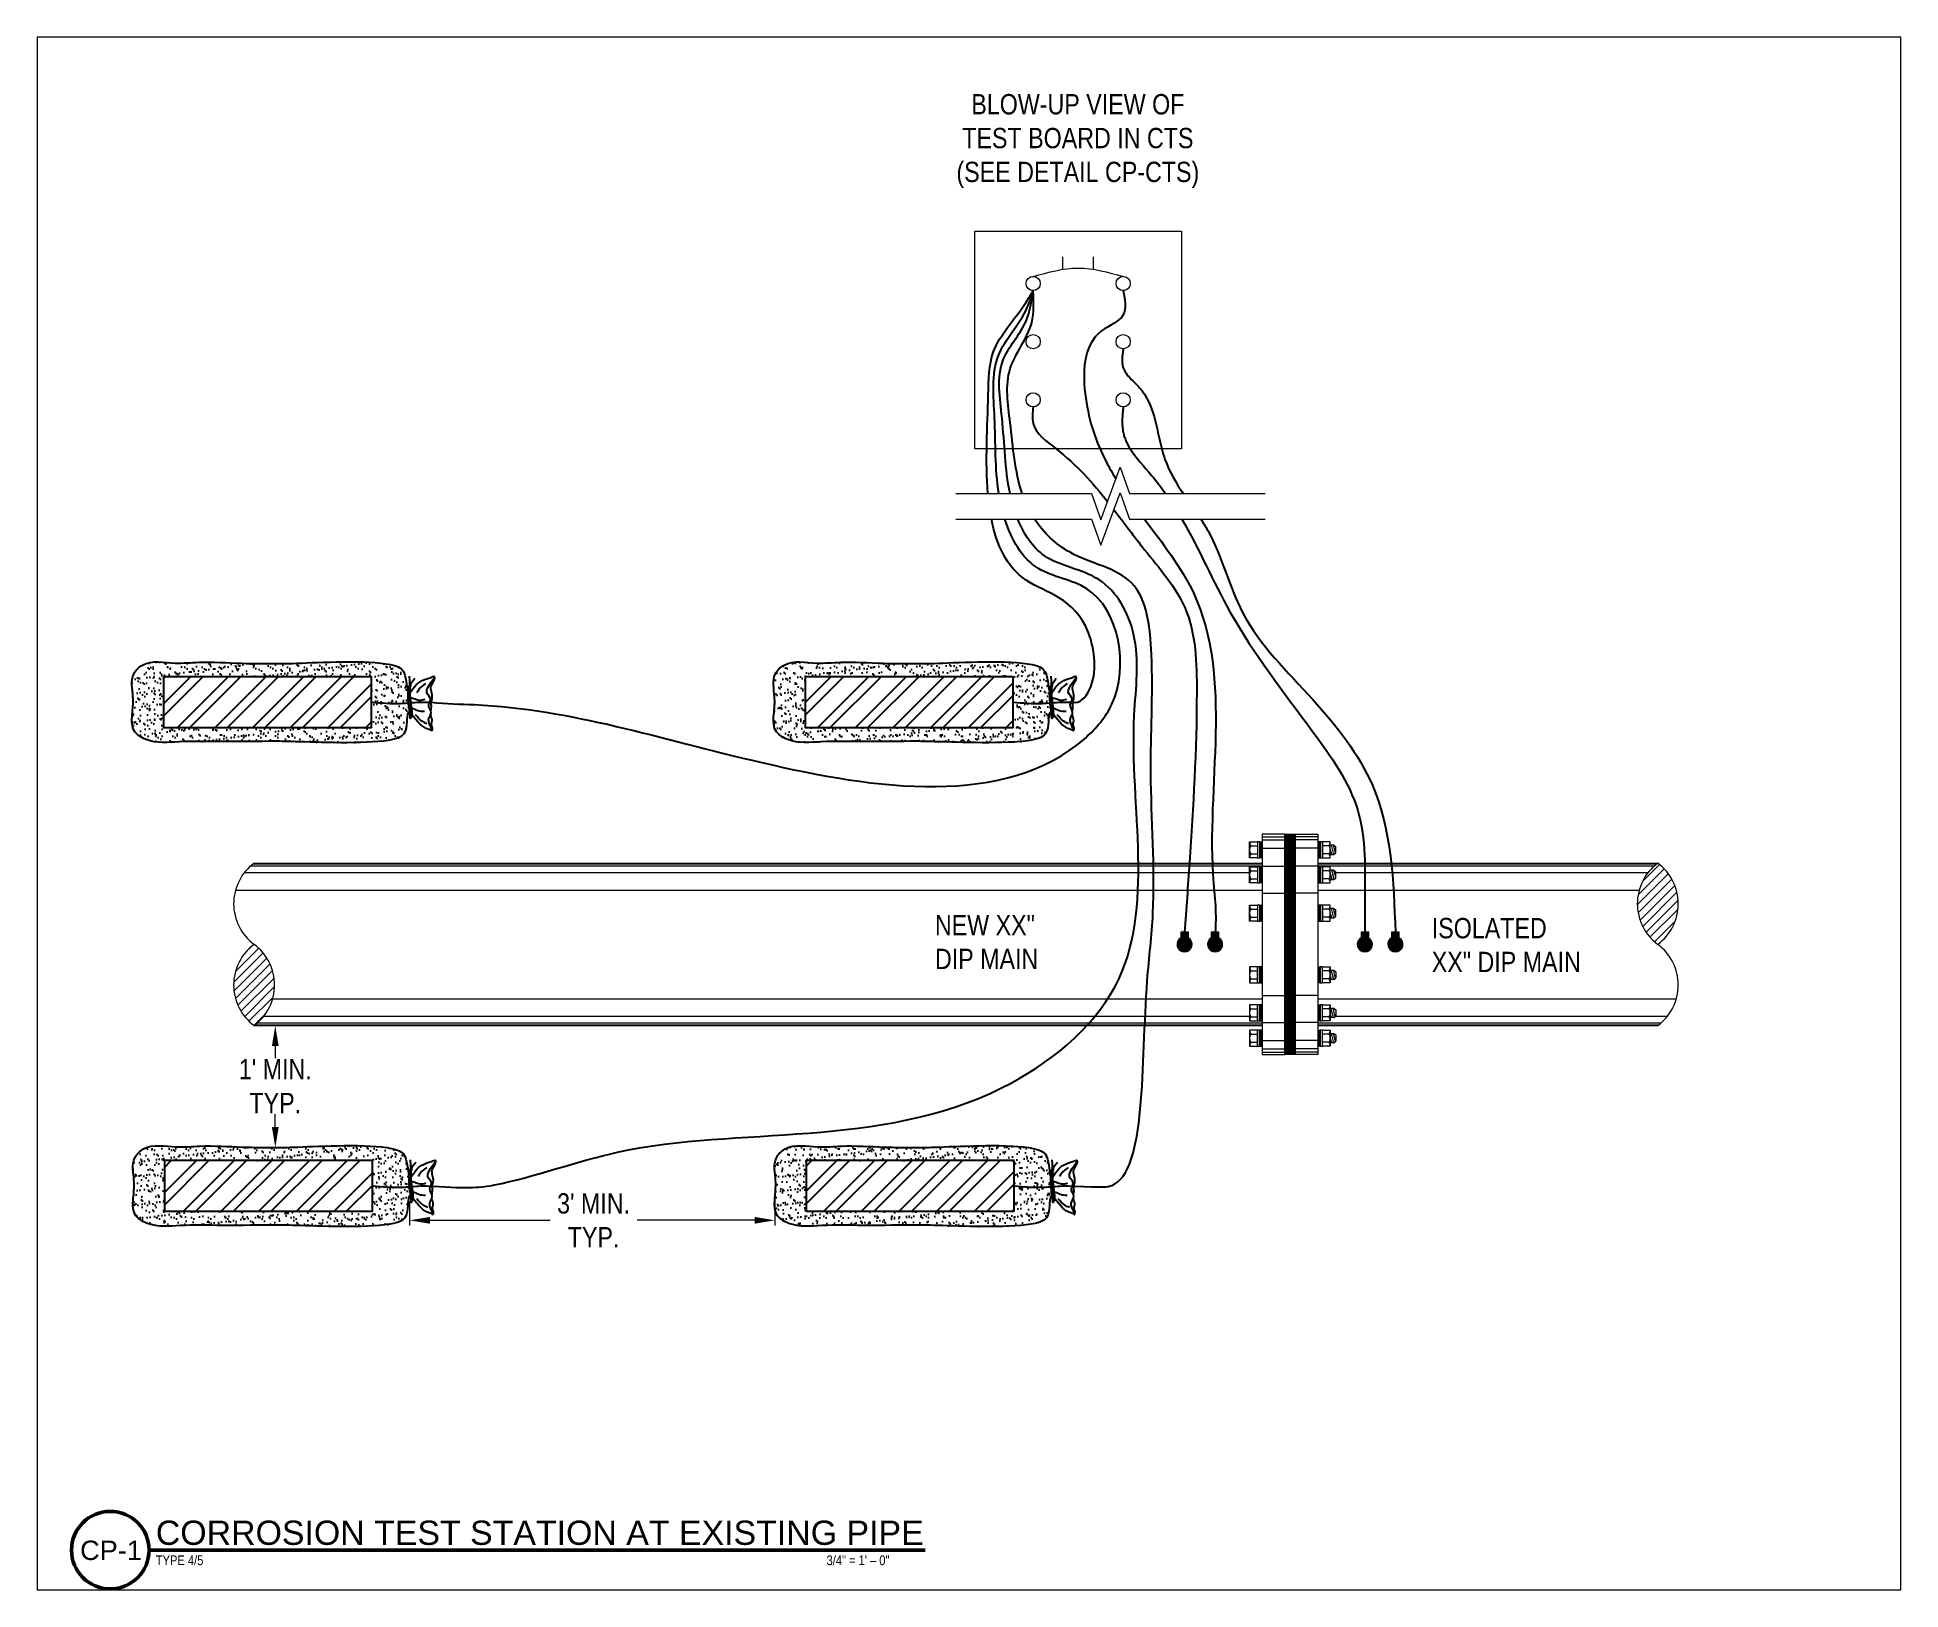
# Paper-space layout '24X36' of a CAD drawing. Header units: inches. Extents: x 4.1 to 16.1, y 13.5 to 23.5.
# The model-space entities are those that its viewports show. They can reach past a viewport. Long polylines and large blocks are cut down to what shows.
import ezdxf
from ezdxf.enums import TextEntityAlignment as Align

# ---------------------------------------------------------------- set-up
doc = ezdxf.new("R2010")
doc.units = ezdxf.units.IN
doc.header["$LTSCALE"] = 0.2
doc.header["$MEASUREMENT"] = 0
doc.linetypes.add('HIDDEN', pattern=[0.375, 0.25, -0.125])
for name, color, linetype, lineweight in [('--WORK--', 1, 'Continuous', 0), ('E-WELD', 52, 'Continuous', 15), ('E-WIRE-BACK', 53, 'HIDDEN', 25), ('E-WIRE-LEAD', 50, 'Continuous', 25), ('G-ANNO', 122, 'Continuous', 20), ('G-ANNO-DIMS', 3, 'Continuous', 20), ('G-DIMS-JOG', 6, 'Continuous', 20), ('O-MISC', 7, 'Continuous', 15), ('PS-LABL', 1, 'Continuous', 0), ('U-PIPE', 4, 'Continuous', 15), ('U-PIPE-FIK', 221, 'Continuous', 20), ('VIEWPORT', 1, 'Continuous', 0)]:
    doc.layers.add(name, color=color, linetype=linetype, lineweight=lineweight)
doc.layers.add('E-ANDS', color=171, linetype='Continuous')
doc.styles.add('BOLD Standard', font='Arial')
doc.styles.get("Standard").update_dxf_attribs({"font": 'ARIALN.TTF'})
doc.dimstyles.get("Standard").update_dxf_attribs({"dimtxt": 2, "dimasz": 3, "dimexe": 0.18, "dimexo": 0.0625, "dimgap": 0.09, "dimtad": 0, "dimtih": 1, "dimtoh": 1, "dimdec": 4, "dimzin": 0, "dimdsep": 46, "dimlunit": 4, "dimtxsty": 'Standard', "dimcen": 0.09, "dimclrd": 256, "dimclre": 256, "dimclrt": 256, "dimadec": 0, "dimazin": 0, "dimtfac": 1, "dimtdec": 4, "dimtofl": 0, "dimtmove": 0, "dimatfit": 3, "dimfxl": 1, "dimtolj": 1, "dimtzin": 0, "dimlwd": -1, "dimlwe": -1, "dimarcsym": 0})
pattern_1 = [(135, (134.4142979021912, 10.84907098575192), (-0.02968401765250986, -0.02968401765250984), [])]
pattern_2 = [(285.0000000000001, (1628.581822964793, -850.0878617114654), (0.1934212279959562, 0.0518270618405525), [])]

psp = doc.layouts.new('24X36')

msp = doc.modelspace()

# ---------------------------------------------------------------- texts
at = {"layer": 'G-ANNO', "char_height": 2}
for s, width, gutter_width, insert, attachment_point in [('\\pxqc;BLOW-UP VIEW OF\\PTEST BOARD IN CTS\\P(SEE DETAIL CP-{\\C2;CTS})', 48.48529798187332, 4.04885608993049, (473.6375011413402, 3837.142622275433), 1), ('\\pxql;NEW {\\C2;XX"\\PDIP} MAIN', 29.01681044850557, 6.468236657006455, (483.7961101280437, 3750.937932041159), 7), ('\\pxql;ISOLATED\\P{\\C2;XX" DIP} MAIN', 31.52152335989934, 6.468236657006455, (532.7563321324617, 3750.637633436321), 7)]:
    msp.add_mtext_dynamic_manual_height_columns(s, width=width, gutter_width=gutter_width, heights=[0], dxfattribs=dict(at, insert=insert, attachment_point=attachment_point))

# ---------------------------------------------------------------- blocks, each defined once
blk = doc.blocks.new('*U24')
at = {"lineweight": 50}
blk.add_line((0.5, 0.25), (5.499999999999959, 0.25), dxfattribs=at)
blk.add_circle((0.25, 0.25), 0.25, dxfattribs=at)
at = {"style": 'BOLD Standard'}
blk.add_attdef('#DESCRIPTION', (0.5434440381531493, 0.2840584739947847), '', height=0.15625, dxfattribs=at)
blk.add_attdef('#CP#', text='', height=0.125, dxfattribs=at).set_placement((0.2547283924451984, 0.1865028461706117), align=Align.CENTER)
for tag, p in [('#TYPE', (0.5434440381531493, 0.1534739012354951)), ('#SCALE', (4.865630505079683, 0.1535238281953162))]:
    blk.add_attdef(tag, p, '', height=0.0625)
blk = doc.blocks.new('*D2')
at = {"layer": 'Defpoints', "color": 0, "transparency": 16777216}
for p in [(417.9475620375426, 3745.369818365677), (418.7893970418289, 3745.369818365677), (418.7893970418283, 3733.361646361216)]:
    blk.add_point(p, dxfattribs=at)
at = {"layer": 'G-ANNO-DIMS', "transparency": 16777216}
for p, q in [((418.4475620375426, 3745.369818365677), (419.2893970418289, 3745.369818365677)), ((418.7893970418289, 3743.369818365677), (418.7893970418289, 3742.166704921805)), ((418.7893970418289, 3735.361646361216), (418.7893970418289, 3736.64518604959))]:
    blk.add_line(p, q, dxfattribs=at)
for points in [[(418.4560637084956, 3743.369818365677), (419.1227303751622, 3743.369818365677), (418.7893970418289, 3745.369818365677)], [(418.4560637084956, 3735.361646361216), (419.1227303751622, 3735.361646361216), (418.7893970418289, 3733.361646361216)]]:
    blk.add_solid(points, dxfattribs=at)
at = {"layer": 'G-ANNO-DIMS', "transparency": 16777216, "insert": (418.7893970418283, 3739.405945485697), "char_height": 2, "attachment_point": 5}
blk.add_mtext("\\A1;1' MIN.\\PTYP.", dxfattribs=at)
blk = doc.blocks.new('*D3')
at = {"layer": 'Defpoints', "color": 0, "transparency": 16777216}
for p in [(432.0290982052244, 3728.558861235992), (468.0234544454372, 3728.548871036526), (468.0234544454372, 3726.183631723648)]:
    blk.add_point(p, dxfattribs=at)
at = {"layer": 'G-ANNO-DIMS', "transparency": 16777216}
for p, q in [((432.0290982052244, 3728.058861235992), (432.0290982052244, 3725.683631723648)), ((468.0234544454372, 3728.048871036526), (468.0234544454372, 3725.683631723648)), ((434.0290982052244, 3726.183631723648), (445.8650199253312, 3726.183631723648)), ((466.0234544454372, 3726.183631723648), (454.4461113305154, 3726.183631723648))]:
    blk.add_line(p, q, dxfattribs=at)
for points in [[(434.0290982052244, 3726.516965056981), (434.0290982052244, 3725.850298390314), (432.0290982052244, 3726.183631723648)], [(466.0234544454372, 3726.516965056981), (466.0234544454372, 3725.850298390314), (468.0234544454372, 3726.183631723648)]]:
    blk.add_solid(points, dxfattribs=at)
at = {"layer": 'G-ANNO-DIMS', "transparency": 16777216, "insert": (450.1555656279233, 3726.183631723648), "char_height": 2, "attachment_point": 5}
blk.add_mtext("\\A1;3' MIN.\\PTYP.", dxfattribs=at)
blk = doc.blocks.new('ANDS-MAG-HP')
at = {"layer": 'E-ANDS'}
h = blk.add_hatch(dxfattribs=at)
h.set_pattern_fill('AR-SAND', color=256, scale=0.5408054696771829, angle=180)
h.set_pattern_definition([(217.5, (-670.8985090827944, -3913.932216123211), (0.03406715261900949, -1.042036833386321), [0, -0.8220243139093181, 0, -0.919369298451211, 0, -0.8788088882254222]), (187.5, (-670.8985090827944, -3913.932216123211), (-0.9571049223160507, -1.526232028304183), [0, -0.44346048513529, 0, -0.7409034934577406, 0, -0.283922871580521]), (147.5, (-670.2333183550916, -3913.932216123211), (-1.684144952185894, -0.003060447105986202), [0, -0.2704027348385915, 0, -0.9734498454189292, 0, -1.27089285374138]), (137.5, (-670.2333183550916, -3913.932216123211), (-1.625729710294794, -0.4746517461184532), [0, -0.1352013674192957, 0, -0.6381504542190758, 0, -0.7300873840641969])])
edge = h.paths.add_edge_path()
edge.add_spline(control_points=[(2.269667828797367, -0.9505620200382054), (2.409609259057845, -1.207377815026348), (2.45077040302823, -2.955969919523568), (4.092308571532897, -4.26225553453537), (13.13955043988591, -3.825278550463054), (15.38227293970232, -3.798209335746151), (19.11546615931894, -3.80966589451441), (22.27651440689243, -4.056743143950598), (25.50529761456693, -3.722899225167794), (27.95680500130112, -4.282954466074671), (29.75187347552475, -2.576773016886591), (29.32169781855174, -0.7441591961598988), (29.44241476838107, 1.021969440693056), (29.64396524322893, 2.827299690703285), (27.55053025718354, 4.133521848094233), (24.52604068443526, 3.796447102285811), (20.46447635602436, 3.911567602928471), (15.97826192498889, 3.826771501837129), (13.13734424333035, 3.877900913781332), (4.343023246046698, 4.191248908644184), (2.257486216568225, 3.057597018165097), (2.47670923732295, 0.9251903815090827), (2.182144499002618, 1.000156717070922), (2.133668637918902, 1.030343369362299)], knot_values=[3.646686942156975, 3.646686942156975, 3.646686942156975, 3.646686942156975, 5.791617790107907, 7.839043309813192, 14.76296048778211, 18.68407004476489, 23.36805119476324, 29.58792834011618, 32.97475265383974, 37.70071388667659, 39.50632170158687, 42.77235170391354, 45.00297157495675, 47.62889378859781, 49.82782979442663, 54.60754546005327, 60.63086170479168, 68.28693927582691, 71.98865853706076, 78.89467464422427, 81.18338427844685, 83.78706040976319, 84.2133052259669, 84.2133052259669, 84.2133052259669, 84.2133052259669], degree=3, periodic=0)
edge.add_spline(control_points=[(2.133668637918902, 1.030343369362299), (2.14305909160322, 0.921637741339282), (2.152868601115017, 0.8019232128096974), (2.162680370845749, 0.676127932816371)], knot_values=[4.387985112064221, 4.387985112064221, 4.387985112064221, 4.387985112064221, 4.676934111139313, 4.676934111139313, 4.676934111139313, 4.676934111139313], degree=3, periodic=0)
edge.add_spline(control_points=[(2.162680370844839, 0.67612793281819), (2.250382312538761, 0.1911538718666179), (2.316693854197922, -0.4374081135304095), (2.269667828797367, -0.9505620200382054)], knot_values=[10.48134899417006, 10.48134899417006, 10.48134899417006, 10.48134899417006, 11.66957798392958, 11.66957798392958, 11.66957798392958, 11.66957798392958], degree=3, periodic=0)
h.paths.add_polyline_path([(5.892434537119527, 2.486154557243708), (26.39243453711953, 2.486154557249165), (26.39243453711953, -2.513845442750835), (5.892434537119527, -2.513845442756292)], flags=16)
h = blk.add_hatch(dxfattribs=at)
h.set_pattern_fill('ANSI32', color=256, scale=7, angle=180)
h.set_pattern_definition([(225, (-2155.914284499616, -2848.650268931261), (1.856155300614687, -1.856155300614688), []), (225, (-2157.151721364616, -2848.650268931261), (1.856155300614687, -1.856155300614688), [])])
h.paths.add_polyline_path([(26.39243453711953, 2.486154557249165), (26.39243453711953, -2.513845442750835), (5.892434537119527, -2.513845442756292), (5.892434537119527, 2.486154557243708)])
blk.add_lwpolyline([(5.892434537119527, -2.513845442756292), (26.39243453711953, -2.513845442750835), (26.39243453711953, 2.486154557249165), (5.892434537119527, 2.486154557243708)], close=True, dxfattribs=at)
for points, knots in [([(0.1011441968092299, 2.715761738501669), (0.3676415527577888, 2.628609020268186), (1.206769514277596, 2.354188726183338), (2.573702101963875, -0.01826997022203614), (2.257486216568225, 3.057597018165097), (4.343023246046698, 4.191248908644184), (13.13734424333035, 3.877900913781332), (15.97826192498889, 3.826771501837129), (20.46447635602436, 3.911567602928471), (24.52604068443526, 3.796447102285811), (27.55053025718354, 4.133521848094233), (29.64396524322893, 2.827299690703285), (29.44241476838107, 1.021969440693056), (29.32169781855174, -0.7441591961598988), (29.75187347552475, -2.576773016886591), (27.95680500130112, -4.282954466074671), (25.50529761456693, -3.722899225167794), (22.27651440689243, -4.056743143950598), (19.11546615931894, -3.80966589451441), (15.38227293970232, -3.798209335746151), (13.13955043988591, -3.825278550463054), (4.092308571532897, -4.26225553453537), (2.371306597699743, -2.892735065892566), (2.41745142869496, -0.2237705129302867), (1.447575545794109, -2.032791016732745), (0.6045919407141014, -2.274253715195528), (0.003923187799784955, -2.446308185870521)], [0, 0, 0, 0, 1.293516119516698, 4.072931758360692, 6.676607889677027, 8.965317523899618, 15.87133363106312, 19.57305289229697, 27.2291304633322, 33.25244670807061, 38.03216237369725, 40.23109837952607, 42.85702059316714, 45.08764046421035, 48.35367046653701, 50.15927828144729, 54.88523951428414, 58.2720638280077, 64.49194097336064, 69.17592212335899, 73.09703168034177, 80.02094885831069, 82.06837437801597, 84.75142332395299, 85.8798049975937, 88.67692455777838, 88.67692455777838, 88.67692455777838, 88.67692455777838]), ([(-0.07306343051021713, 2.779895960593194), (-0.1115628696626914, 2.675278575408583), (-0.1661664170980544, 2.526900300810439), (0.07405651815844294, 2.251811772759311), (-0.201089285245132, 1.787117364490541), (0.03129365804835516, 1.416870578141015), (0.06099515635997932, 1.219648140797062), (0.06353352599927575, 1.194855238949231)], [0, 0, 0, 0, 0.4383647970739296, 0.6217304334282716, 1.485458566875849, 2.268197213579791, 2.380101802035892, 2.380101802035892, 2.380101802035892, 2.380101802035892]), ([(0.04842338980671457, 0.8752138671077319), (0.02880041118243071, 0.7390014191166756), (-0.03416763490548647, 0.429156001864385), (0.04255598030141527, -0.01336667629061594), (-0.2339223357232072, -0.6800341735854545), (0.2695716992519124, -1.492392933105521), (-0.2742005579868305, -2.064637853194881), (-0.3632592720816206, -2.40794467445653), (-0.3229087055453306, -2.506807165378859)], [2.852706397080698, 2.852706397080698, 2.852706397080698, 2.852706397080698, 3.448660417377004, 4.191072455723357, 4.778365301375457, 6.503750075128554, 7.498802141502464, 7.797316102334049, 7.797316102334049, 7.797316102334049, 7.797316102334049])]:
    blk.add_open_spline(points, degree=3, knots=knots, dxfattribs=at)
for points in [[(0.1011441968092299, 2.715761738501669), (-0.0505770116034796, 2.785527266661802), (0.1075212793510332, 2.304187980158304), (0.2146952570927283, 1.509905762524568), (0.02539902651898274, 1.03635037689105), (0.2577136296811773, 0.2528405220616605), (0.077026204018523, -0.3326316049062825), (0.4556135347727945, -0.9525521264879444), (-0.252252888339342, -2.521784224634985), (0.003923187799784955, -2.446308185870521)], [(0.4398580878785765, 2.116748867317938), (0.9198425701904966, 1.8621272767557), (1.544406749331586, 1.242948079068583)], [(2.172680204964138, -2.574591968761752), (2.097858505999113, 1.408448637979518), (2.237076938740586, -1.192057659562352), (1.921511395568643, 1.427016484836486), (2.237076938740586, -1.192057659562352), (1.636641013183009, -2.359573290496201)], [(5.892434537119527, -0.01384544275629196), (3.033577544614502, 0.1087699956312917), (1.138857925091372, -0.01183535950099213), (-0.007634223589946032, 0.0002262020914258756)], [(0.6649490931156947, 0.9265533585601133), (1.339119073634549, 0.8389497242476409), (1.934486167695297, 0.5936294318923956), (2.319727622389848, 0.5585902948057537)], [(0.557221032578866, -1.822460964304128), (1.198961778378191, -1.288151769075057), (1.410585493448536, -0.938281641562071)], [(0.6386865946931835, -0.2737311050443623), (1.217364509738957, -0.1833127565789709), (1.71880943958314, -0.3387822765746478), (2.192657967976459, -0.477931087758634)], [(2.132134683371817, -1.554066965805987), (2.046349327610926, -1.697918550429904), (2.164594700468854, -1.421821733367551), (2.173870456895031, -1.574951449829541), (2.044030388505064, -1.565673317993287), (2.173870456895031, -1.656149582386433), (2.136772561584451, -1.556395186157033)]]:
    blk.add_spline(points, degree=3, dxfattribs=at)
blk = doc.blocks.new('PIPE_FIK_FLANGE')
h = blk.add_hatch()
h.set_pattern_fill('ANSI31', color=256, scale=1.601955121039051, angle=600.0000000000001)
h.set_pattern_definition(pattern_2)
h.paths.add_polyline_path([(106.3952849980728, 8.86006692687485), (106.5892901092347, 9.010502962844356), (106.5892901092347, 9.626374677238772), (106.3952849980728, 9.776810713210097), (106.0583679226461, 9.776810713210097), (106.0583679226461, 8.86006692687485)])
h = blk.add_hatch()
h.set_pattern_fill('ANSI31', color=256, scale=5.041895579240119, angle=-2.544443745170813e-14)
h.set_pattern_definition([(44.99999999999994, (-761.9258070651089, 4316.723102243956), (-0.4456448192643952, 0.4456448192643958), [])])
h.paths.add_polyline_path([(138.325346479956, 2.309974433956086e-11, 0.503754484199405), (138.325346479956, 8.00000529149056, 0.5037544841993334)])
h = blk.add_hatch()
h.set_pattern_fill('ANSI31', color=256, scale=1.601955121039051, angle=600.0000000000001)
h.set_pattern_definition(pattern_2)
h.paths.add_polyline_path([(106.3952849980728, 6.384663324926322), (106.5892901092347, 6.535099360895828), (106.5892901092347, 7.150971075293882), (106.3952849980728, 7.301407111261568), (106.0583679226461, 7.301407111261568), (106.0583679226461, 6.384663324926322)])
h = blk.add_hatch()
h.set_pattern_fill('ANSI31', color=256, scale=1.601955121039051, angle=600.0000000000001)
h.set_pattern_definition([(284.9999999999998, (2553.342281020774, -2168.366483547376), (0.193421227995956, 0.05182706184055236), [])])
h.paths.add_polyline_path([(106.3952849980728, 2.625713396328564), (106.5892901092347, 2.776149432299889), (106.5892901092347, 3.392021146694304), (106.3952849980728, 3.542457182662901), (106.0583679226461, 3.542457182662901), (106.0583679226461, 2.625713396328564)])
h = blk.add_hatch()
h.set_pattern_fill('ANSI31', color=256, scale=5.041895579240119, angle=180)
h.set_pattern_definition([(224.9999999999999, (900.2511535450567, -4316.723102243927), (0.4456448192643951, -0.4456448192643958), [])])
h.paths.add_polyline_path([(-7.243983191074221e-12, 5.88329385209363e-12, 0.503754484199405), (-7.243983191074221e-12, -8.000005291461576, 0.5037544841993334)])
h = blk.add_hatch()
h.set_pattern_fill('ANSI31', color=256, scale=1.601955121039051, angle=600.0000000000001)
h.set_pattern_definition(pattern_2)
h.paths.add_polyline_path([(106.3952849980728, -2.539995211221623), (106.5892901092347, -2.690431247189309), (106.5892901092347, -3.306302961585544), (106.3952849980728, -3.45673899755505), (106.0583679226461, -3.45673899755505), (106.0583679226461, -2.539995211221623)])
h = blk.add_hatch()
h.set_pattern_fill('ANSI31', color=256, scale=1.601955121039051, angle=600.0000000000001)
h.set_pattern_definition(pattern_2)
h.paths.add_polyline_path([(106.3952849980728, -6.298945139818471), (106.5892901092347, -6.449381175788886), (106.5892901092347, -7.065252890181483), (106.3952849980728, -7.215688926152808), (106.0583679226461, -7.215688926152808), (106.0583679226461, -6.298945139818471)])
h = blk.add_hatch()
h.set_pattern_fill('ANSI31', color=256, scale=1.601955121039051, angle=600.0000000000001)
h.set_pattern_definition(pattern_2)
h.paths.add_polyline_path([(106.3952849980728, -8.77434874176609), (106.5892901092347, -8.924784777733777), (106.5892901092347, -9.540656492130012), (106.3952849980728, -9.691092528099517), (106.0583679226461, -9.691092528099517), (106.0583679226461, -8.77434874176609)])
at = {"layer": 'U-PIPE-FIK'}
h = blk.add_hatch(dxfattribs=at)
h.set_pattern_fill('ANSI31', color=256, scale=0.3358363227992143, angle=89.99999999999999)
h.set_pattern_definition(pattern_1)
h.paths.add_polyline_path([(99.35355862748062, 8.530119940974572), (99.11927217237186, 8.530119940974572), (99.11927217237186, 10.10675769910674), (99.35355862748062, 10.10675769910674)])
h = blk.add_hatch(dxfattribs=at)
h.set_pattern_fill('ANSI31', color=256, scale=0.3358363227992143, angle=89.99999999999999)
h.set_pattern_definition([(135, (1628.672539304779, -850.0878617114654), (-0.02968401765250986, -0.02968401765250984), [])])
h.paths.add_polyline_path([(101.5830192207022, 10.84907098575192), (101.5828396172141, -10.8484206045255), (102.5815604480772, -10.8484206045255), (102.5815604480772, 10.84907098575192)])
h = blk.add_hatch(dxfattribs=at)
h.set_pattern_fill('ANSI31', color=256, scale=0.3358363227992143, angle=89.99999999999999)
h.set_pattern_definition(pattern_1)
h.paths.add_polyline_path([(104.8108414378107, 8.530119940974572), (105.0451278929195, 8.530119940974572), (105.0451278929195, 10.10675769910674), (104.8108414378107, 10.10675769910674)])
h = blk.add_hatch(dxfattribs=at)
h.set_pattern_fill('ANSI31', color=256, scale=0.3358363227992143, angle=89.99999999999999)
h.set_pattern_definition(pattern_1)
h.paths.add_polyline_path([(99.35355862748062, 6.054716339027863), (99.11927217237186, 6.054716339027863), (99.11927217237186, 7.631354097160028), (99.35355862748062, 7.631354097160028)])
h = blk.add_hatch(dxfattribs=at)
h.set_pattern_fill('ANSI31', color=256, scale=0.3358363227992143, angle=89.99999999999999)
h.set_pattern_definition(pattern_1)
h.paths.add_polyline_path([(104.8108414378107, 6.054716339027863), (105.0451278929195, 6.054716339027863), (105.0451278929195, 7.631354097160028), (104.8108414378107, 7.631354097160028)])
h = blk.add_hatch(dxfattribs=at)
h.set_pattern_fill('ANSI31', color=256, scale=0.3358363227992143, angle=89.99999999999999)
h.set_pattern_definition(pattern_1)
h.paths.add_polyline_path([(99.35355862748062, 2.295766410430105), (99.11927217237186, 2.295766410430105), (99.11927217237186, 3.872404168562269), (99.35355862748062, 3.872404168562269)])
h = blk.add_hatch(dxfattribs=at)
h.set_pattern_fill('ANSI31', color=256, scale=0.3358363227992143, angle=89.99999999999999)
h.set_pattern_definition(pattern_1)
h.paths.add_polyline_path([(104.8108414378107, 2.295766410430105), (105.0451278929195, 2.295766410430105), (105.0451278929195, 3.872404168562269), (104.8108414378107, 3.872404168562269)])
h = blk.add_hatch(dxfattribs=at)
h.set_pattern_fill('ANSI31', color=256, scale=0.3358363227992143, angle=89.99999999999999)
h.set_pattern_definition(pattern_1)
h.paths.add_polyline_path([(99.35355862748062, -3.786685983453509), (99.11927217237186, -3.786685983453509), (99.11927217237186, -2.210048225321344), (99.35355862748062, -2.210048225321344)])
h = blk.add_hatch(dxfattribs=at)
h.set_pattern_fill('ANSI31', color=256, scale=0.3358363227992143, angle=89.99999999999999)
h.set_pattern_definition(pattern_1)
h.paths.add_polyline_path([(104.8108414378107, -3.786685983453509), (105.0451278929195, -3.786685983453509), (105.0451278929195, -2.210048225321344), (104.8108414378107, -2.210048225321344)])
h = blk.add_hatch(dxfattribs=at)
h.set_pattern_fill('ANSI31', color=256, scale=0.3358363227992143, angle=89.99999999999999)
h.set_pattern_definition(pattern_1)
h.paths.add_polyline_path([(99.35355862748062, -7.545635912052177), (99.11927217237186, -7.545635912052177), (99.11927217237186, -5.968998153917283), (99.35355862748062, -5.968998153917283)])
h = blk.add_hatch(dxfattribs=at)
h.set_pattern_fill('ANSI31', color=256, scale=0.3358363227992143, angle=89.99999999999999)
h.set_pattern_definition(pattern_1)
h.paths.add_polyline_path([(104.8108414378107, -7.545635912052177), (105.0451278929195, -7.545635912052177), (105.0451278929195, -5.968998153917283), (104.8108414378107, -5.968998153917283)])
h = blk.add_hatch(dxfattribs=at)
h.set_pattern_fill('ANSI31', color=256, scale=0.3358363227992143, angle=89.99999999999999)
h.set_pattern_definition(pattern_1)
h.paths.add_polyline_path([(99.35355862748062, -10.0210395139998), (99.11927217237186, -10.0210395139998), (99.11927217237186, -8.444401755865812), (99.35355862748062, -8.444401755865812)])
h = blk.add_hatch(dxfattribs=at)
h.set_pattern_fill('ANSI31', color=256, scale=0.3358363227992143, angle=89.99999999999999)
h.set_pattern_definition(pattern_1)
h.paths.add_polyline_path([(104.8108414378107, -10.0210395139998), (105.0451278929195, -10.0210395139998), (105.0451278929195, -8.444401755865812), (104.8108414378107, -8.444401755865812)])
for p, q in [((98.22267366546018, 9.712598259574833), (98.88498571726538, 9.712598259574833)), ((99.35355862748062, 10.604286300148), (101.5828396172141, 10.604286300148)), ((99.35355862748062, 10.28688451340756), (101.5828396172141, 10.28688451340756)), ((99.35355862748062, 9.470716189982767), (101.5828396172141, 9.470716189982767)), ((104.8108414378107, 10.604286300148), (102.5815604480772, 10.604286300148)), ((104.8108414378107, 10.28688451340756), (102.5815604480772, 10.28688451340756)), ((104.8108414378107, 9.470716189982767), (102.5815604480772, 9.470716189982767)), ((105.9417263998311, 9.712598259574833), (105.2794143480259, 9.712598259574833)), ((106.3952849980728, 9.776810713210097), (106.5892901092347, 9.626374677238772)), ((-0.3376884626586296, 7.726269047977866), (99.35355862748062, 7.726269047961949)), ((-0.1046119549178819, 7.920361533341719), (99.35355862748062, 7.920361533342174)), ((-8.72191208145523e-12, 8.000005291472434), (99.35355862748062, 8.000005291477436)), ((98.22267366546018, 8.924279380508295), (98.88498571726538, 8.924279380508295)), ((99.35355862748062, 7.702357905587149), (101.5828396172141, 7.702357905587149)), ((104.8108414378107, 7.702357905587149), (102.5815604480772, 7.702357905587149)), ((104.8108414378107, 8.00000529147539), (138.3253464799529, 8.000005291487831)), ((104.8108414378107, 7.920361533342174), (138.2207345250391, 7.920361533353933)), ((104.8108414378107, 7.726269047968771), (137.987658017286, 7.726269047977802)), ((105.9417263998311, 8.924279380508295), (105.2794143480259, 8.924279380508295)), ((106.3952849980728, 8.86006692687485), (106.5892901092347, 9.010502962844356)), ((-0.9514779732114924, 7.075203363333884), (98.10603214264663, 7.075203363333429)), ((98.22267366546018, 7.237194657628123), (98.88498571726538, 7.237194657628123)), ((98.22267366546018, 6.448875778559767), (98.88498571726538, 6.448875778559767)), ((105.9417263998311, 7.237194657628123), (105.2794143480259, 7.237194657628123)), ((105.9417263998311, 6.448875778559767), (105.2794143480259, 6.448875778559767)), ((106.3952849980728, 7.301407111261568), (106.5892901092347, 7.150971075293882)), ((106.3952849980728, 6.384663324926322), (106.5892901092347, 6.535099360895828)), ((106.5892901092347, 7.075203363333884), (137.3738685067489, 7.075203363345643)), ((-1.828496477434523, 5.349861284435491), (99.35355862748062, 5.349861284416846)), ((99.35355862748062, 5.045061536391103), (101.5828396172141, 5.045061536391103)), ((104.8108414378107, 5.045061536391103), (102.5815604480772, 5.045061536391103)), ((104.8108414378107, 5.349861284424577), (136.4968500025244, 5.349861284433608)), ((98.22267366546018, 3.478244729030365), (98.88498571726538, 3.478244729030365)), ((98.22267366546018, 2.689925849963828), (98.88498571726538, 2.689925849963828)), ((105.9417263998311, 3.478244729030365), (105.2794143480259, 3.478244729030365)), ((105.9417263998311, 2.689925849963828), (105.2794143480259, 2.689925849963828)), ((106.3952849980728, 3.542457182662901), (106.5892901092347, 3.392021146694304)), ((106.3952849980728, 2.625713396328564), (106.5892901092347, 2.776149432299889)), ((98.22267366546018, -2.604207664853249), (98.88498571726538, -2.604207664853249)), ((98.22267366546018, -3.392526543919786), (98.88498571726538, -3.392526543919786)), ((105.9417263998311, -2.604207664853249), (105.2794143480259, -2.604207664853249)), ((105.9417263998311, -3.392526543919786), (105.2794143480259, -3.392526543919786)), ((106.3952849980728, -2.539995211221623), (106.5892901092347, -2.690431247189309)), ((106.3952849980728, -3.45673899755505), (106.5892901092347, -3.306302961585544)), ((1.828496477419296, -5.34986128442327), (99.35355862748062, -5.349861284405307)), ((99.35355862748062, -5.044411155165591), (101.5828396172141, -5.044411155165591)), ((104.8108414378107, -5.044411155165591), (102.5815604480772, -5.044411155165591)), ((104.8108414378107, -5.349861284413038), (140.1538429573858, -5.349861284398095)), ((0.9514779731958676, -7.075203363322345), (98.10603214264663, -7.07520336332189)), ((98.22267366546018, -6.363157593453735), (98.88498571726538, -6.363157593453735)), ((98.22267366546018, -7.151476472517544), (98.88498571726538, -7.151476472517544)), ((105.9417263998311, -6.363157593453735), (105.2794143480259, -6.363157593453735)), ((105.9417263998311, -7.151476472517544), (105.2794143480259, -7.151476472517544)), ((106.3952849980728, -6.298945139818471), (106.5892901092347, -6.449381175788886)), ((106.3952849980728, -7.215688926152808), (106.5892901092347, -7.065252890181483)), ((106.5764577939233, -7.075203363322345), (139.2768244531557, -7.075203363310585)), ((-8.72191208145523e-12, -8.000005291460894), (99.35355862748062, -8.000005291465897)), ((0.1046119549024276, -7.92036153333018), (99.35355862748062, -7.920361533330635)), ((0.3376884626429195, -7.726269047966326), (99.35355862748062, -7.72626904795041)), ((98.22267366546018, -8.838561195397716), (98.88498571726538, -8.838561195397716)), ((99.35355862748062, -7.701707524366185), (101.5828396172141, -7.701707524366185)), ((104.8108414378107, -7.701707524366185), (102.5815604480772, -7.701707524366185)), ((104.8108414378107, -7.726269047957004), (138.6630349426142, -7.726269047942743)), ((104.8108414378107, -7.920361533330635), (138.4299584348591, -7.920361533318875)), ((104.8108414378107, -8.00000529146385), (138.3253464799529, -8.000005291452773)), ((105.9417263998311, -8.838561195397716), (105.2794143480259, -8.838561195397716)), ((106.3952849980728, -8.77434874176609), (106.5892901092347, -8.924784777733777)), ((98.22267366546018, -9.626880074466072), (98.88498571726538, -9.626880074466072)), ((99.35355862748062, -9.470065808759983), (101.5828396172141, -9.470065808759983)), ((99.35355862748062, -10.28623413218295), (101.5828396172141, -10.28623413218295)), ((99.35355862748062, -10.60363591892522), (101.5828396172141, -10.60363591892522)), ((104.8108414378107, -9.470065808759983), (102.5815604480772, -9.470065808759983)), ((104.8108414378107, -10.28623413218295), (102.5815604480772, -10.28623413218295)), ((104.8108414378107, -10.60363591892522), (102.5815604480772, -10.60363591892522)), ((105.9417263998311, -9.626880074466072), (105.2794143480259, -9.626880074466072)), ((106.3952849980728, -9.691092528099517), (106.5892901092347, -9.540656492130012))]:
    blk.add_line(p, q)
for points in [[(98.88498571726538, 8.530119940974572), (98.10603214264663, 8.530119940974572), (98.10603214264663, 10.10675769910674), (98.88498571726538, 10.10675769910674)], [(98.88498571726538, 10.10675769910674), (98.88498571726538, 8.530119940974572)], [(99.11927217237186, 8.530119940974572), (99.11927217237186, 10.10675769910674)], [(105.0451278929195, 8.530119940974572), (105.0451278929195, 10.10675769910674)], [(105.2794143480259, 10.10675769910674), (105.2794143480259, 8.530119940974572)], [(105.2794143480259, 8.530119940974572), (106.0583679226447, 8.530119940974572), (106.0583679226447, 10.10675769910674), (105.2794143480259, 10.10675769910674)], [(106.3952849980728, 9.776810713210097), (106.0583679226447, 9.776810713210097)], [(106.5892901092347, 9.010502962844356), (106.5892901092347, 9.626374677238772)], [(98.88498571726538, 6.054716339027863), (98.10603214264663, 6.054716339027863), (98.10603214264663, 7.631354097160028), (98.88498571726538, 7.631354097160028)], [(98.88498571726538, 7.631354097160028), (98.88498571726538, 6.054716339027863)], [(99.35355862748062, 8.530119940974572), (99.11927217237186, 8.530119940974572)], [(99.11927217237186, 7.631354097160028), (99.35355862748062, 7.631354097160028)], [(99.11927217237186, 6.054716339027863), (99.11927217237186, 7.631354097160028)], [(104.8108414378107, 8.530119940974572), (105.0451278929195, 8.530119940974572)], [(105.0451278929195, 7.631354097160028), (104.8108414378107, 7.631354097160028)], [(105.0451278929195, 6.054716339027863), (105.0451278929195, 7.631354097160028)], [(105.2794143480259, 6.054716339027863), (106.0583679226447, 6.054716339027863), (106.0583679226447, 7.631354097160028), (105.2794143480259, 7.631354097160028)], [(105.2794143480259, 7.631354097160028), (105.2794143480259, 6.054716339027863)], [(106.0583679226447, 8.86006692687485), (106.3952849980728, 8.86006692687485)], [(106.3952849980728, 7.301407111261568), (106.0583679226447, 7.301407111261568)], [(106.0583679226447, 6.384663324926322), (106.3952849980728, 6.384663324926322)], [(106.5892901092347, 6.535099360895828), (106.5892901092347, 7.150971075293882)], [(98.88498571726538, 2.295766410430105), (98.10603214264663, 2.295766410430105), (98.10603214264663, 3.872404168562269), (98.88498571726538, 3.872404168562269)], [(98.88498571726538, 3.872404168562269), (98.88498571726538, 2.295766410430105)], [(99.11927217237186, 2.295766410430105), (99.11927217237186, 3.872404168562269)], [(105.0451278929195, 2.295766410430105), (105.0451278929195, 3.872404168562269)], [(105.2794143480259, 3.872404168562269), (105.2794143480259, 2.295766410430105)], [(105.2794143480259, 2.295766410430105), (106.0583679226447, 2.295766410430105), (106.0583679226447, 3.872404168562269), (105.2794143480259, 3.872404168562269)], [(99.35355862748062, 2.295766410430105), (99.11927217237186, 2.295766410430105)], [(104.8108414378107, 2.295766410430105), (105.0451278929195, 2.295766410430105)], [(106.3952849980728, 3.542457182662901), (106.0583679226447, 3.542457182662901)], [(106.0583679226447, 2.625713396328564), (106.3952849980728, 2.625713396328564)], [(106.5892901092347, 2.776149432299889), (106.5892901092347, 3.392021146694304)], [(98.88498571726538, -2.210048225321344), (98.10603214264663, -2.210048225321344), (98.10603214264663, -3.786685983453509), (98.88498571726538, -3.786685983453509)], [(98.88498571726538, -3.786685983453509), (98.88498571726538, -2.210048225321344)], [(99.11927217237186, -2.210048225321344), (99.11927217237186, -3.786685983453509)], [(105.0451278929195, -2.210048225321344), (105.0451278929195, -3.786685983453509)], [(105.2794143480259, -2.210048225321344), (106.0583679226447, -2.210048225321344), (106.0583679226447, -3.786685983453509), (105.2794143480259, -3.786685983453509)], [(105.2794143480259, -3.786685983453509), (105.2794143480259, -2.210048225321344)], [(106.0583679226447, -2.539995211221623), (106.3952849980728, -2.539995211221623)], [(106.3952849980728, -3.45673899755505), (106.0583679226447, -3.45673899755505)], [(106.5892901092347, -2.690431247189309), (106.5892901092347, -3.306302961585544)], [(99.11927217237186, -3.786685983453509), (99.35355862748062, -3.786685983453509)], [(105.0451278929195, -3.786685983453509), (104.8108414378107, -3.786685983453509)], [(98.88498571726538, -5.968998153917283), (98.10603214264663, -5.968998153917283), (98.10603214264663, -7.545635912052177), (98.88498571726538, -7.545635912052177)], [(98.88498571726538, -7.545635912052177), (98.88498571726538, -5.968998153917283)], [(99.35355862748062, -5.968998153917283), (99.11927217237186, -5.968998153917283)], [(99.11927217237186, -5.968998153917283), (99.11927217237186, -7.545635912052177)], [(105.0451278929195, -5.968998153917283), (105.0451278929195, -7.545635912052177)], [(105.2794143480259, -5.968998153917283), (106.0583679226447, -5.968998153917283), (106.0583679226447, -7.545635912052177), (105.2794143480259, -7.545635912052177)], [(105.2794143480259, -7.545635912052177), (105.2794143480259, -5.968998153917283)], [(106.0583679226447, -6.298945139818471), (106.3952849980728, -6.298945139818471)], [(106.3952849980728, -7.215688926152808), (106.0583679226447, -7.215688926152808)], [(106.5892901092347, -6.449381175788886), (106.5892901092347, -7.065252890181483)], [(98.88498571726538, -8.444401755865812), (98.10603214264663, -8.444401755865812), (98.10603214264663, -10.0210395139998), (98.88498571726538, -10.0210395139998)], [(98.88498571726538, -10.0210395139998), (98.88498571726538, -8.444401755865812)], [(99.11927217237186, -8.444401755865812), (99.11927217237186, -10.0210395139998)], [(105.0451278929195, -7.545635912052177), (104.8108414378107, -7.545635912052177)], [(105.0451278929195, -8.444401755865812), (105.0451278929195, -10.0210395139998)], [(105.2794143480259, -8.444401755865812), (106.0583679226447, -8.444401755865812), (106.0583679226447, -10.0210395139998), (105.2794143480259, -10.0210395139998)], [(105.2794143480259, -10.0210395139998), (105.2794143480259, -8.444401755865812)], [(106.0583679226447, -8.77434874176609), (106.3952849980728, -8.77434874176609)], [(106.5892901092347, -8.924784777733777), (106.5892901092347, -9.540656492130012)], [(99.11927217237186, -10.0210395139998), (99.35355862748062, -10.0210395139998)], [(105.0451278929195, -10.0210395139998), (104.8108414378107, -10.0210395139998)], [(106.3952849980728, -9.691092528099517), (106.0583679226447, -9.691092528099517)]]:
    blk.add_lwpolyline(points)
for points in [[(99.11927217237186, 8.530119940974572), (99.11927217237186, 10.10675769910856), (98.88498571726538, 10.10675769910856), (98.88498571726538, 8.530119940974572)], [(101.5828396172141, 10.84907098575192), (99.35355862748062, 10.84907098575192), (99.35355862748062, -10.8484206045255), (101.5828396172141, -10.8484206045255)], [(102.5815604480772, 10.84907098575192), (104.8108414378107, 10.84907098575192), (104.8108414378107, -10.8484206045255), (102.5815604480772, -10.8484206045255)], [(105.2794143480259, 8.530119940974572), (105.2794143480259, 10.10675769910856), (105.0451278929195, 10.10675769910856), (105.0451278929195, 8.530119940974572)], [(99.11927217237186, 6.054716339027863), (99.11927217237186, 7.631354097161847), (98.88498571726538, 7.631354097161847), (98.88498571726538, 6.054716339027863)], [(105.2794143480259, 6.054716339027863), (105.2794143480259, 7.631354097161847), (105.0451278929195, 7.631354097161847), (105.0451278929195, 6.054716339027863)], [(99.11927217237186, 2.295766410430105), (99.11927217237186, 3.872404168564088), (98.88498571726538, 3.872404168564088), (98.88498571726538, 2.295766410430105)], [(105.2794143480259, 2.295766410430105), (105.2794143480259, 3.872404168564088), (105.0451278929195, 3.872404168564088), (105.0451278929195, 2.295766410430105)], [(99.11927217237186, -3.786685983453509), (99.11927217237186, -2.210048225319525), (98.88498571726538, -2.210048225319525), (98.88498571726538, -3.786685983453509)], [(105.2794143480259, -3.786685983453509), (105.2794143480259, -2.210048225319525), (105.0451278929195, -2.210048225319525), (105.0451278929195, -3.786685983453509)], [(99.11927217237186, -7.545635912052177), (99.11927217237186, -5.968998153917283), (98.88498571726538, -5.968998153917283), (98.88498571726538, -7.545635912052177)], [(105.2794143480259, -7.545635912052177), (105.2794143480259, -5.968998153917283), (105.0451278929195, -5.968998153917283), (105.0451278929195, -7.545635912052177)], [(99.11927217237186, -10.0210395139998), (99.11927217237186, -8.444401755865812), (98.88498571726538, -8.444401755865812), (98.88498571726538, -10.0210395139998)], [(105.2794143480259, -10.0210395139998), (105.2794143480259, -8.444401755865812), (105.0451278929195, -8.444401755865812), (105.0451278929195, -10.0210395139998)]]:
    blk.add_lwpolyline(points, close=True)
for centre, radius, start, end in [((98.83033213694077, 10.10675769910674), 0.7242999942959291, 180, 212.9695760015482), ((98.83033213694077, 9.3184388200402), 0.7242999942959291, 147.0304030625545, 212.9695760015482), ((105.3340679283505, 10.10675769910674), 0.7242999942959291, 327.0304239984517, 0), ((105.3340679283505, 9.3184388200402), 0.7242999942959291, 327.0304239984517, 32.96959693744559), ((2.962680975100771, 4.000002645739613), 4.977700244705888, 126.5262290390255, 233.4737709609745), ((98.83033213694077, 8.530119940974572), 0.7242999942959291, 147.0304239984517, 180), ((98.83033213694077, 7.631354097160028), 0.7242999942959291, 180, 212.9695760015482), ((105.3340679283505, 8.530119940974572), 0.7242999942959291, 0, 32.96957600154821), ((105.3340679283505, 7.631354097160028), 0.7242999942959291, 327.0304239984517, 0), ((141.288027455065, 4.00000264575683), 4.977700244705888, 126.5262290390255, 233.4737709609745), ((135.362665504848, 4.00000264575683), 4.977700244705888, 306.5262290390255, 53.47377096097448), ((98.83033213694077, 6.843035218092581), 0.7242999942959291, 147.0304030625545, 212.9695760015482), ((98.83033213694077, 6.054716339027863), 0.7242999942959291, 147.0304239984517, 180), ((105.3340679283505, 6.843035218092581), 0.7242999942959291, 327.0304239984517, 32.96959693744559), ((105.3340679283505, 6.054716339027863), 0.7242999942959291, 0, 32.96957600154821), ((98.83033213694077, 3.872404168562269), 0.7242999942959291, 180, 212.9695760015482), ((105.3340679283505, 3.872404168562269), 0.7242999942959291, 327.0304239984517, 0), ((98.83033213694077, 3.084085289495732), 0.7242999942959291, 147.0304030625545, 212.9695760015482), ((98.83033213694077, 2.295766410430105), 0.7242999942959291, 147.0304239984517, 180), ((105.3340679283505, 3.084085289495732), 0.7242999942959291, 327.0304239984517, 32.96959693744559), ((105.3340679283505, 2.295766410430105), 0.7242999942959291, 0, 32.96957600154821), ((2.962680975100771, -4.000002645727847), 4.977700244705888, 126.5262290390255, 233.4737709609745), ((-2.962680975116168, -4.000002645727847), 4.977700244705888, 306.5262290390255, 53.47377096097448), ((135.362665504848, -4.00000264571063), 4.977700244705888, 306.5262290390255, 53.47377096097448), ((98.83033213694077, -2.210048225321344), 0.7242999942959291, 180, 212.9695760015482), ((98.83033213694077, -2.998367104386972), 0.7242999942959291, 147.0304030625545, 212.9695760015482), ((98.83033213694077, -3.786685983453509), 0.7242999942959291, 147.0304239984517, 180), ((105.3340679283505, -2.210048225321344), 0.7242999942959291, 327.0304239984517, 0), ((105.3340679283505, -2.998367104386972), 0.7242999942959291, 327.0304239984517, 32.96959693744559), ((105.3340679283505, -3.786685983453509), 0.7242999942959291, 0, 32.96957600154821), ((98.83033213694077, -5.968998153917283), 0.7242999942959291, 180, 212.9695760015482), ((98.83033213694077, -6.75731703298564), 0.7242999942959291, 147.0304030625545, 212.9695760015482), ((98.83033213694077, -7.545635912052177), 0.7242999942959291, 147.0304239984517, 180), ((105.3340679283505, -5.968998153917283), 0.7242999942959291, 327.0304239984517, 0), ((105.3340679283505, -6.75731703298564), 0.7242999942959291, 327.0304239984517, 32.96959693744559), ((105.3340679283505, -7.545635912052177), 0.7242999942959291, 0, 32.96957600154821), ((98.83033213694077, -8.444401755865812), 0.7242999942959291, 180, 212.9695760015482), ((98.83033213694077, -9.232720634932349), 0.7242999942959291, 147.0304030625545, 212.9695760015482), ((105.3340679283505, -8.444401755865812), 0.7242999942959291, 327.0304239984517, 0), ((105.3340679283505, -9.232720634932349), 0.7242999942959291, 327.0304239984517, 32.96959693744559), ((98.83033213694077, -10.0210395139998), 0.7242999942959291, 147.0304239984517, 180), ((105.3340679283505, -10.0210395139998), 0.7242999942959291, 0, 32.96957600154821)]:
    blk.add_arc(centre, radius, start, end)
for points in [[(99.11927217237186, 10.10675769910674), (99.35355862748062, 10.10675769910674)], [(105.0451278929195, 10.10675769910674), (104.8108414378107, 10.10675769910674)], [(99.35355862748062, 6.054716339027863), (99.11927217237186, 6.054716339027863)], [(104.8108414378107, 6.054716339027863), (105.0451278929195, 6.054716339027863)], [(99.11927217237186, 3.872404168562269), (99.35355862748062, 3.872404168562269)], [(105.0451278929195, 3.872404168562269), (104.8108414378107, 3.872404168562269)], [(99.35355862748062, -2.210048225321344), (99.11927217237186, -2.210048225321344)], [(104.8108414378107, -2.210048225321344), (105.0451278929195, -2.210048225321344)], [(104.8108414378107, -5.968998153917283), (105.0451278929195, -5.968998153917283)], [(99.11927217237186, -7.545635912052177), (99.35355862748062, -7.545635912052177)], [(99.35355862748062, -8.444401755865812), (99.11927217237186, -8.444401755865812)], [(104.8108414378107, -8.444401755865812), (105.0451278929195, -8.444401755865812)]]:
    blk.add_lwpolyline(points, dxfattribs=at)
blk.add_lwpolyline([(101.5828396172141, -10.8484206045255), (101.5830192207022, 10.84907098575192), (102.5815604480772, 10.84907098575192), (102.5815604480772, -10.8484206045255)], close=True, dxfattribs=at)

# ---------------------------------------------------------------- dimensions: what is measured, and where the dimension line sits
at = {"layer": 'G-ANNO-DIMS'}
dim = msp.add_linear_dim(base=(418.7893970418289, 3745.369818365677), p1=(418.7893970418283, 3733.361646361216), p2=(417.9475620375426, 3745.369818365677), angle=90, text='<> MIN.\\PTYP.', dimstyle='Standard', override={"dimtxt": 2, "dimasz": 2, "dimexe": 0.5, "dimexo": 0.5, "dimlunit": 4}, dxfattribs=at)
dim.commit()
dim.dimension.update_dxf_attribs({"geometry": '*D2', "text_midpoint": (418.7893970418283, 3739.405945485697), "dimtype": 160})
dim = msp.add_linear_dim(base=(468.0234544454372, 3726.183631723648), p1=(432.0290982052244, 3728.558861235992), p2=(468.0234544454372, 3728.548871036526), text='<> MIN.\\PTYP.', dimstyle='Standard', override={"dimtxt": 2, "dimasz": 2, "dimexe": 0.5, "dimexo": 0.5, "dimlunit": 4}, dxfattribs=at)
dim.commit()
dim.dimension.update_dxf_attribs({"geometry": '*D3', "text_midpoint": (450.1555656279233, 3726.183631723648), "dimtype": 160})

# ---------------------------------------------------------------- hatches: boundary and pattern name
at = {"layer": 'E-WELD'}
h = msp.add_hatch(color=256, dxfattribs=at)
h.dxf.hatch_style = 1
edge = h.paths.add_edge_path()
edge.add_line((508.7730498818241, 3754.588783384547), (508.0230498818237, 3754.588783384547))
edge.add_line((508.0230498818237, 3754.588783384547), (508.0230498818237, 3754.019342709981))
edge.add_arc((508.3980498818239, 3753.369823657144), 0.7499999999986984, 120.0000000000775, 419.9999999999226)
edge.add_line((508.7730498818241, 3754.019342709981), (508.7730498818241, 3754.588783384547))
h = msp.add_hatch(color=256, dxfattribs=at)
h.dxf.hatch_style = 1
edge = h.paths.add_edge_path()
edge.add_line((511.7730498818239, 3754.588783384547), (511.0230498818239, 3754.588783384547))
edge.add_line((511.0230498818239, 3754.588783384547), (511.0230498818237, 3754.019342709981))
edge.add_arc((511.3980498818239, 3753.369823657144), 0.7499999999986984, 120.0000000000775, 419.9999999999226)
edge.add_line((511.7730498818241, 3754.019342709981), (511.7730498818239, 3754.588783384547))
h = msp.add_hatch(color=256, dxfattribs=at)
h.dxf.hatch_style = 1
edge = h.paths.add_edge_path()
edge.add_line((526.5431144596482, 3754.588783384547), (525.7931144596478, 3754.588783384547))
edge.add_line((525.7931144596478, 3754.588783384547), (525.7931144596478, 3754.019342709981))
edge.add_arc((526.168114459648, 3753.369823657144), 0.7499999999986984, 120.0000000000775, 419.9999999999226)
edge.add_line((526.5431144596482, 3754.019342709981), (526.5431144596482, 3754.588783384547))
h = msp.add_hatch(color=256, dxfattribs=at)
h.dxf.hatch_style = 1
edge = h.paths.add_edge_path()
edge.add_line((529.543114459648, 3754.588783384547), (528.793114459648, 3754.588783384547))
edge.add_line((528.793114459648, 3754.588783384547), (528.7931144596478, 3754.019342709981))
edge.add_arc((529.168114459648, 3753.369823657144), 0.7499999999986984, 120.0000000000775, 419.9999999999226)
edge.add_line((529.5431144596482, 3754.019342709981), (529.543114459648, 3754.588783384547))

# ---------------------------------------------------------------- linework, layer by layer
for points in [[(508.0230498818239, 3754.588783384547), (508.0230498818237, 3754.019342709981, 3.732050807558565), (508.7730498818241, 3754.019342709981), (508.7730498818241, 3754.588783384548)], [(511.0230498818239, 3754.588783384547), (511.0230498818237, 3754.019342709981, 3.732050807558565), (511.7730498818241, 3754.019342709981), (511.7730498818241, 3754.588783384547)], [(525.793114459648, 3754.588783384547), (525.7931144596478, 3754.019342709981, 3.732050807558565), (526.5431144596482, 3754.019342709981), (526.5431144596482, 3754.588783384548)], [(528.793114459648, 3754.588783384547), (528.7931144596478, 3754.019342709981, 3.732050807558565), (529.5431144596482, 3754.019342709981), (529.5431144596482, 3754.588783384547)]]:
    msp.add_lwpolyline(points, format="xyb", close=True, dxfattribs=at)
at = {"layer": 'E-WIRE-BACK'}
for points, knots in [([(502.3467225081095, 3812.044441262013), (502.2523172155045, 3811.385368768806), (502.0294616015391, 3809.829544926003), (505.3447676782282, 3807.462170561827), (505.5978986741564, 3804.293596202959), (506.1415498304693, 3802.204703912861)], [0, 0, 0, 0, 1.871703711244209, 4.418392954689804, 10.80753438697937, 10.80753438697937, 10.80753438697937, 10.80753438697937]), ([(502.3467225081095, 3806.312894797771), (502.2669002364166, 3805.459478247696), (502.1283258922335, 3803.97791631976), (502.7114617346384, 3802.717227954136), (503.0331209957394, 3802.204703912856)], [0, 0, 0, 0, 2.486962769305592, 4.317457113852646, 4.317457113852646, 4.317457113852646, 4.317457113852646])]:
    msp.add_open_spline(points, degree=3, knots=knots, dxfattribs=at)
at = {"layer": 'E-WIRE-LEAD'}
for points, knots in [([(489.0147134781654, 3797.791279425098), (488.7523793542664, 3800.934588925698), (489.0745472953536, 3806.132552590225), (489.1011015107561, 3812.333797390532), (491.9916947424059, 3815.270226506926), (493.203093297551, 3817.31727495761), (493.4745494934104, 3817.775987726255)], [22.6901269925698, 22.6901269925698, 22.6901269925698, 22.6901269925698, 31.3182006431744, 35.64018983487892, 41.19818762951854, 42.80334237440651, 42.80334237440651, 42.80334237440651, 42.80334237440651]), ([(490.0904612227478, 3797.791279425099), (489.6897434409017, 3800.301785224996), (489.8734703687026, 3804.679402027256), (489.1123506320995, 3811.499101555932), (492.6028875129391, 3814.878443355166), (493.3043081299091, 3817.210078101203), (493.4745494934104, 3817.775987726255)], [94.64279631519335, 94.64279631519335, 94.64279631519335, 94.64279631519335, 102.1521959482088, 108.2763638674164, 113.788989188566, 115.5557691315272, 115.5557691315272, 115.5557691315272, 115.5557691315272]), ([(491.1979132152749, 3797.791279425098), (490.6659277708206, 3800.247199391796), (490.6791806028822, 3804.513537464776), (489.5665629482816, 3810.790911703489), (492.9610583655806, 3814.200102950911), (493.322561035674, 3816.717560067836), (493.4745494934105, 3817.775987726255)], [126.9991810062849, 126.9991810062849, 126.9991810062849, 126.9991810062849, 134.4802139573033, 140.2197750674501, 144.5729499299132, 147.7308852611717, 147.7308852611717, 147.7308852611717, 147.7308852611717]), ([(492.3927782554158, 3797.7912794251), (491.6562904705289, 3799.968950081452), (491.3810092281537, 3804.1725633799), (490.4148682017317, 3810.166592319624), (493.6826042468598, 3813.917314582241), (493.5327510387724, 3816.696556776926), (493.4745494934105, 3817.775987726255)], [81.30584198461395, 81.30584198461395, 81.30584198461395, 81.30584198461395, 88.32649595791183, 93.6590083017512, 98.64205929539028, 101.8064456231656, 101.8064456231656, 101.8064456231656, 101.8064456231656]), ([(502.3467225081095, 3817.775987726255), (502.5190866983118, 3816.886554464947), (502.8821439896091, 3815.013107142384), (498.3449374441141, 3813.471791668987), (498.2904731238062, 3806.927031524022), (499.866618961888, 3802.228004118229), (501.2788115613374, 3799.798860918508), (501.6259405055353, 3799.24500364263)], [0, 0, 0, 0, 2.39389544861524, 5.042353613028634, 11.84719357387765, 18.41003884795309, 20.38150268882075, 20.38150268882075, 20.38150268882075, 20.38150268882075]), ([(493.4745494934104, 3806.312894797771), (493.4121947924835, 3805.74599485629), (493.2213989185998, 3804.011367504513), (497.0285162842547, 3801.431137786602), (499.3467898081408, 3798.832711964948), (500.8069133365598, 3796.994744989951)], [0, 0, 0, 0, 1.628398496848149, 4.982651020994139, 12.15510596208859, 12.15510596208859, 12.15510596208859, 12.15510596208859]), ([(503.0331209957394, 3802.204703912856), (503.6066894138314, 3801.290793949296), (504.9551681454714, 3799.8860233974), (506.090528667408, 3798.396407209737), (506.5165674632623, 3797.791279425099)], [4.317457113852646, 4.317457113852646, 4.317457113852646, 4.317457113852646, 7.581512816568386, 9.750006377269575, 9.750006377269575, 9.750006377269575, 9.750006377269575]), ([(506.1415498304692, 3802.204703912861), (506.2354066494121, 3801.844074153894), (506.7032686136968, 3800.255576794654), (507.5551759737903, 3798.854105880369), (508.2728498771552, 3797.791279425101)], [10.80753438697937, 10.80753438697937, 10.80753438697937, 10.80753438697937, 11.91056614484081, 15.73813831123744, 15.73813831123744, 15.73813831123744, 15.73813831123744]), ([(501.4334628227178, 3796.193988676114), (502.4384172595643, 3794.892466726967), (504.7566407860188, 3791.719754438431), (509.4648953380245, 3786.431517865), (509.7455514916998, 3775.202469747065), (509.1165133428187, 3764.749109521724), (508.5587809433578, 3756.861800864512), (508.3980498818241, 3754.588783384547)], [13.19162208521224, 13.19162208521224, 13.19162208521224, 13.19162208521224, 18.22304601290944, 25.21639960916346, 33.56444421084654, 50.41547422327623, 57.23782891853415, 57.23782891853415, 57.23782891853415, 57.23782891853415]), ([(434.1726028920942, 3777.223829748483), (435.6472524333267, 3777.07064201321), (446.8291816352918, 3776.93526490039), (465.9303486689339, 3770.503129894998), (492.4585754804447, 3766.4855083289), (503.2566539010081, 3778.683714606517), (501.585341430096, 3788.861702361436), (493.2616704062752, 3789.750127852676), (491.3056510398523, 3793.276959942539), (490.6773466872694, 3795.269092545873)], [0, 0, 0, 0, 4.116413784668755, 33.37120564951373, 65.27912212031784, 69.44137460190228, 81.09970139643117, 86.25220824399355, 92.15605019752707, 92.15605019752707, 92.15605019752707, 92.15605019752707]), ([(434.2755703688093, 3729.556523168645), (437.9043596931724, 3729.272647548175), (443.1776734520636, 3729.978027802202), (459.2630394271135, 3736.258702382082), (483.6724342900384, 3732.39941295682), (507.0349108780495, 3751.231012460242), (502.1965713476012, 3769.870404620224), (504.3252725023997, 3783.39795296938), (500.6540257294828, 3790.111484983294), (494.4986382297665, 3790.746111109787), (492.545526318698, 3793.824000807717), (491.9612321489218, 3795.26909254587)], [0, 0, 0, 0, 4.338468886130971, 18.68621434994607, 57.97420605038757, 73.04392890736798, 99.765118711386, 107.762418641612, 114.1209122769197, 119.9729340236496, 124.4422129054339, 124.4422129054339, 124.4422129054339, 124.4422129054339]), ([(497.3715833549659, 3777.224223620473), (498.0607798949774, 3777.064322009073), (499.991200665545, 3779.147823995468), (498.9059634254425, 3787.352335156173), (491.8722153014901, 3788.370003520268), (489.8593702668055, 3792.70810124687), (489.3552400323012, 3795.269092545871)], [0, 0, 0, 0, 1.510475903986048, 5.089412798092361, 12.71465161558967, 20.30150401945831, 20.30150401945831, 20.30150401945831, 20.30150401945831]), ([(497.5031229037672, 3729.556523168645), (500.3603664385437, 3729.427301767036), (504.7422628294709, 3729.761042219093), (503.9331360236621, 3744.561460742867), (505.713482843231, 3758.509542168969), (504.7504532419367, 3769.799209020608), (505.4661832434126, 3780.057069273825), (504.4686923414627, 3790.027274829062), (497.3641156350104, 3791.141938828091), (494.4826827046263, 3793.945146307063), (493.6116240044845, 3795.269092545871)], [0, 0, 0, 0, 2.860416433924797, 27.2959605724226, 34.13546172556887, 47.99783404740115, 59.6684968067407, 66.97190846844893, 73.72741834046914, 78.4676051939288, 78.4676051939288, 78.4676051939288, 78.4676051939288]), ([(504.4396874087473, 3795.269092545879), (506.2270641529125, 3792.905237793599), (514.0718951048908, 3782.846965507509), (510.1794867893548, 3767.857785322518), (511.5099611467536, 3756.794089914576), (511.4488822028587, 3755.20193425916), (511.4260524549609, 3754.606827174634)], [25.20913407686812, 25.20913407686812, 25.20913407686812, 25.20913407686812, 33.93992033643159, 62.6434667947333, 65.63160366371525, 67.41512903267466, 67.41512903267466, 67.41512903267466, 67.41512903267466]), ([(508.1226048694529, 3795.269092545871), (509.867496356132, 3792.263318756687), (513.0462364824881, 3784.755024491579), (519.9642245314094, 3775.918150195209), (526.3874901268553, 3766.894917652798), (526.1444753876108, 3759.623913408689), (526.1578848162602, 3755.639772301142), (526.1614221309557, 3754.588783384547)], [12.70193779518503, 12.70193779518503, 12.70193779518503, 12.70193779518503, 23.07723581029828, 37.40664839666589, 46.37219264347392, 55.20610769936766, 58.37142139925882, 58.37142139925882, 58.37142139925882, 58.37142139925882]), ([(509.997528112259, 3795.269092545871), (510.237075971691, 3794.898639203114), (511.9998591290566, 3792.017083606952), (513.6156115165815, 3784.909702839441), (521.0458824523375, 3777.857335392882), (528.6705391641194, 3768.194968705583), (528.9840936044095, 3759.620829552861), (529.1681144596482, 3754.588783384547)], [18.77036658888662, 18.77036658888662, 18.77036658888662, 18.77036658888662, 20.08571240814922, 28.85935383123901, 39.87135578418585, 50.1678559637709, 64.79549688223484, 64.79549688223484, 64.79549688223484, 64.79549688223484])]:
    msp.add_open_spline(points, degree=3, knots=knots, dxfattribs=at)
msp.add_open_spline([(508.1508830873435, 3797.973023123769), (508.1913346090879, 3797.912349743241), (508.232000967694, 3797.851773894024), (508.2728498771552, 3797.791279425101)], degree=3, dxfattribs=at)
at = {"layer": 'G-DIMS-JOG'}
for points in [[(485.8646307033096, 3797.791279425099), (499.2190666104025, 3797.791279425099), (500.157947385962, 3795.211725694687), (502.0357089370818, 3800.37083315551), (502.9745897126422, 3797.791279425099), (516.3290256196688, 3797.791279425099)], [(485.8646307033096, 3795.269092545871), (499.2190666104025, 3795.269092545871), (500.157947385962, 3792.689538815459), (502.0357089370818, 3797.848646276282), (502.9745897126422, 3795.269092545871), (516.3290256196688, 3795.269092545871)]]:
    msp.add_lwpolyline(points, dxfattribs=at)
at = {"layer": 'O-MISC'}
for p, q in [((496.4082104943418, 3819.871992088452), (496.4082104943418, 3821.119243556501)), ((499.4130615071781, 3819.871992088452), (499.4130615071781, 3821.119243556501))]:
    msp.add_line(p, q, dxfattribs=at)
msp.add_lwpolyline([(487.7380013646489, 3823.649084385393), (508.083270636871, 3823.649084385393), (508.083270636871, 3802.204703912856), (487.7380013646489, 3802.204703912856)], close=True, dxfattribs=at)
for centre in [(493.4745494934104, 3818.478497948498), (502.3467225081095, 3818.478497948498), (493.4745494934104, 3812.746951484257), (502.3467225081095, 3812.746951484257), (493.4745494934104, 3807.015405020014), (502.3467225081095, 3807.015405020014)]:
    msp.add_circle(centre, 0.7025102222438466, dxfattribs=at)
msp.add_spline([(493.4745494934104, 3819.181008170743), (497.91063600076, 3819.996457788683), (502.3467225081095, 3819.181008170743)], degree=3, dxfattribs=at)

# ---------------------------------------------------------------- block references
at = {"layer": '--WORK--', "rotation": 180}
for p in [(434.1649686685042, 3777.224055950574), (497.3925212034621, 3777.223603546391), (434.2679361452194, 3729.556749370736), (497.4954886801773, 3729.556749370736)]:
    msp.add_blockref('ANDS-MAG-HP', p, dxfattribs=at)
at = {"layer": 'U-PIPE'}
msp.add_blockref('PIPE_FIK_FLANGE', (416.7008372385642, 3753.369823657138), dxfattribs=at)

msp.set_redraw_order([(e.dxf.handle, doc.entitydb.next_handle()) for e in msp.query("TEXT MTEXT ATTDEF DIMENSION ARC_DIMENSION")])  # texts and dimensions are drawn at this point

# ---------------------------------------------------------------- block references
at = {"layer": 'PS-LABL'}
psp.add_blockref('*U24', (4.279519215047536, 13.47202237757218), dxfattribs=at).add_auto_attribs({'#TYPE': 'TYPE 4/5', '#SCALE': '3/4" = 1\' – 0"', '#CP#': 'CP-1', '#DESCRIPTION': 'CORROSION TEST STATION AT EXISTING PIPE'})

# ---------------------------------------------------------------- viewports
at = {"layer": 'VIEWPORT'}
psp.add_viewport(center=(10.06287613228769, 18.46755877361707), size=(12.00762782769143, 10.00092498811834), view_center_point=(487.1518421202822, 3766.2638296518), view_height=152.9473239184924, dxfattribs=at)

doc.saveas('drawing.dxf')
